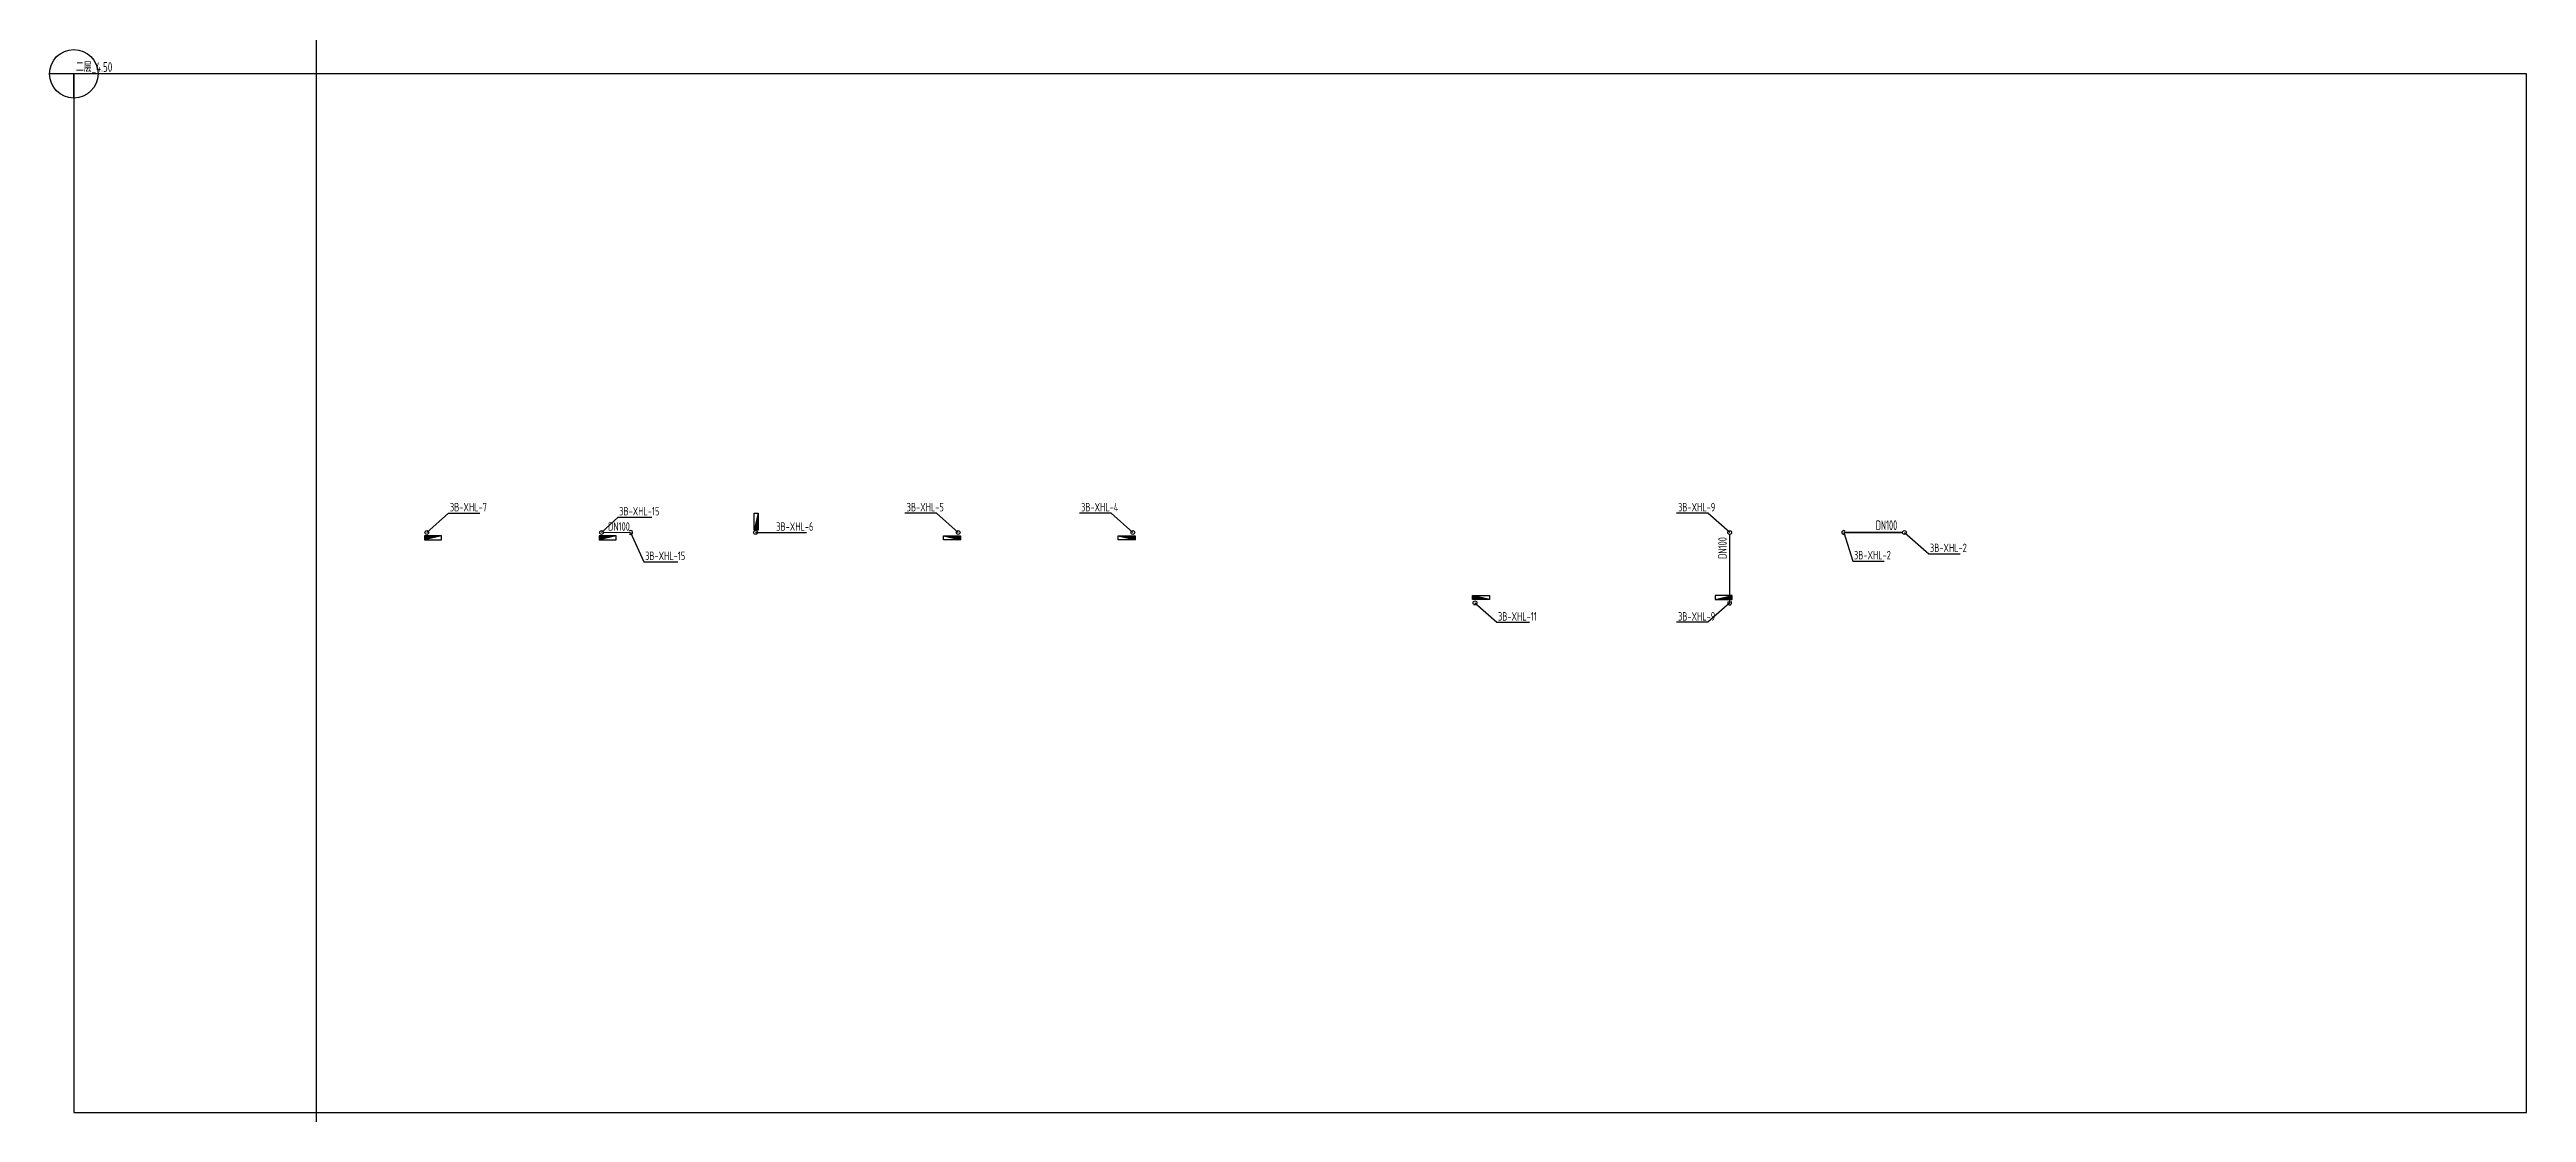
# Model space of a CAD drawing. Extents: x 403957 to 506045, y 100259 to 641020.
# Drawn here: x 403957 to 506045, y 281876 to 325670 of the extents above; entities that cross this region are included whole.
import ezdxf

# ---------------------------------------------------------------- set-up
doc = ezdxf.new("R2010")
doc.units = 0
doc.header["$LTSCALE"] = 1000
doc.layers.get('0').update_dxf_attribs({"linetype": 'CONTINUOUS'})
for name, color, linetype in [('DIM_消防', 3, 'CONTINUOUS'), ('EQUIP_消火栓', 7, 'CONTINUOUS'), ('PIPE-消防', 1, 'CONTINUOUS'), ('S-Xh_注释', 3, 'CONTINUOUS'), ('TEXT_消防', 7, 'CONTINUOUS'), ('VPIPE-消防', 1, 'CONTINUOUS')]:
    doc.layers.add(name, color=color, linetype=linetype)
doc.styles.add('_TWT_PIPEDN', font='GBENOR', dxfattribs={"width": 0.7, "height": 3.5, "bigfont": 'GBCBIG'})
doc.styles.add('_TWT_SERIAL', font='GBENOR', dxfattribs={"width": 0.7, "height": 3.5, "bigfont": 'GBCBIG'})

msp = doc.modelspace()

# ---------------------------------------------------------------- texts
at = {"layer": 'DIM_消防', "color": 7, "style": '_TWT_SERIAL', "width": 0.7}
for s, p in [('3B-XHL-7', (420459.1, 306640.5)), ('3B-XHL-15', (427436, 306473.6)), ('3B-XHL-5', (439283.3, 306640.5)), ('3B-XHL-4', (446471.8, 306640.5)), ('3B-XHL-9', (471077.3, 306640.5)), ('3B-XHL-6', (433908.7, 305840.5)), ('3B-XHL-2', (481458.6, 304963)), ('3B-XHL-15', (428501.9, 304635.3)), ('3B-XHL-2', (478328.4, 304663.7)), ('3B-XHL-11', (463656.9, 302140.5)), ('3B-XHL-9', (471077.3, 302140.5))]:
    msp.add_text(s, height=350, dxfattribs=at).set_placement(p)
at = {"layer": 'TEXT_消防', "style": '_TWT_PIPEDN', "width": 0.7}
for height, p in [(400, (479226.6, 305870.5)), (350, (426980.4, 305845.5))]:
    msp.add_text('DN100', height=height, dxfattribs=at).set_placement(p)
msp.add_text('DN100', height=350, rotation=90, dxfattribs=at).set_placement((473082.1, 304683.8))

# ---------------------------------------------------------------- blocks, each defined once
blk = doc.blocks.new('Floorbase')
for p, q in [((0, 0), (-1000, 0)), ((0, -1000), (0, 0))]:
    blk.add_line(p, q)
blk.add_circle((0, 0), 1000)
at = {"style": '_TWT_PIPEDN', "width": 0.8}
blk.add_attdef('Elevation', (92, 81), '', height=400, dxfattribs=at)
blk = doc.blocks.new('$TwtSys$00000434')
for p, q in [((-0.5, 0.5), (-0.5, -0.5)), ((-0.5, -0.5), (0.5, 0.5)), ((0.5, 0.5), (-0.5, 0.5)), ((0.5, -0.5), (0.5, 0.5)), ((-0.5, -0.5), (0.5, -0.5))]:
    blk.add_line(p, q)
blk.add_solid([(0.5, -0.5), (0.5, 0.5), (-0.5, -0.5)])

# ---------------------------------------------------------------- linework, layer by layer
msp.add_xline((414957.1, 224920.9), (0, 1))
at = {"layer": 'DIM_消防'}
for p, q in [((419507.1, 305770.5), (420407.1, 306570.5)), ((420407.1, 306570.5), (421692.8, 306570.5)), ((426707.1, 305770.5), (427387.6, 306403.6)), ((427387.6, 306403.6), (428780.3, 306403.6)), ((440507.1, 306570.5), (439213.3, 306570.5)), ((441407.1, 305770.5), (440507.1, 306570.5)), ((447707.1, 306570.5), (446401.8, 306570.5)), ((448607.1, 305770.5), (447707.1, 306570.5)), ((472307.1, 306570.5), (471007.3, 306570.5)), ((473207.1, 305770.5), (472307.1, 306570.5)), ((427907.1, 305770.5), (428453.5, 304565.3)), ((433057.1, 305770.5), (433857.1, 305770.5)), ((433857.1, 305770.5), (435152.6, 305770.5)), ((477907.1, 305770.5), (478276.9, 304593.7)), ((480407.1, 305770.5), (481407.1, 304893)), ((428453.5, 304565.3), (429846.2, 304565.3)), ((478276.9, 304593.7), (479574.4, 304593.7)), ((481407.1, 304893), (482704.6, 304893)), ((462707.1, 302870.5), (463607.1, 302070.5)), ((473207.1, 302870.5), (472307.1, 302070.5)), ((463607.1, 302070.5), (464951.9, 302070.5)), ((472307.1, 302070.5), (471007.3, 302070.5))]:
    msp.add_line(p, q, dxfattribs=at)
at = {"layer": 'PIPE-消防'}
for points, const_width in [([(427907.1, 305770.5), (426787.1, 305770.5)], 50), ([(473207.1, 302870.5), (473207.1, 305690.5)], 60), ([(480327.1, 305770.5), (477907.1, 305770.5)], 60)]:
    msp.add_lwpolyline(points, dxfattribs=dict(at, const_width=const_width))
at = {"layer": 'S-Xh_注释'}
msp.add_lwpolyline([(404957.1, 281875.6), (506045.1, 281875.6), (506045.1, 324670.5), (404957.1, 324670.5)], close=True, dxfattribs=at)
at = {"layer": 'VPIPE-消防'}
for centre in [(419507.1, 305770.5), (426707.1, 305770.5), (433057.1, 305770.5), (441407.1, 305770.5), (448607.1, 305770.5), (473207.1, 305770.5), (480407.1, 305770.5), (462707.1, 302870.5)]:
    msp.add_circle(centre, 80, dxfattribs=at)
for centre, start, end in [((427907.1, 305770.5), 225, 135), ((477907.1, 305770.5), 45, 315), ((473207.1, 302870.5), 135, 45)]:
    msp.add_arc(centre, 80, start, end, dxfattribs=at)

# ---------------------------------------------------------------- block references
at = {"layer": 'EQUIP_消火栓', "xscale": 700, "zscale": 700}
for p, yscale, rotation in [((433077.1, 306220.5), -160, 270), ((419757.1, 305550.5), 160, 180), ((426957.1, 305550.5), 160, 180), ((462957.1, 303090.5), -160, 180)]:
    msp.add_blockref('$TwtSys$00000434', p, dxfattribs=dict(at, yscale=yscale, rotation=rotation))
for p, yscale in [((441157.1, 305550.5), -160), ((448357.1, 305550.5), -160), ((472957.1, 303090.5), 160)]:
    msp.add_blockref('$TwtSys$00000434', p, dxfattribs=dict(at, yscale=yscale))
at = {"layer": 'S-Xh_注释', "color": 0}
msp.add_blockref('Floorbase', (404957.1, 324670.5), dxfattribs=at).add_auto_attribs({'Elevation': '二层_4.50'})

msp.set_redraw_order([(e.dxf.handle, doc.entitydb.next_handle()) for e in msp.query("TEXT MTEXT ATTDEF DIMENSION ARC_DIMENSION")])  # texts and dimensions are drawn at this point

doc.saveas('drawing.dxf')
